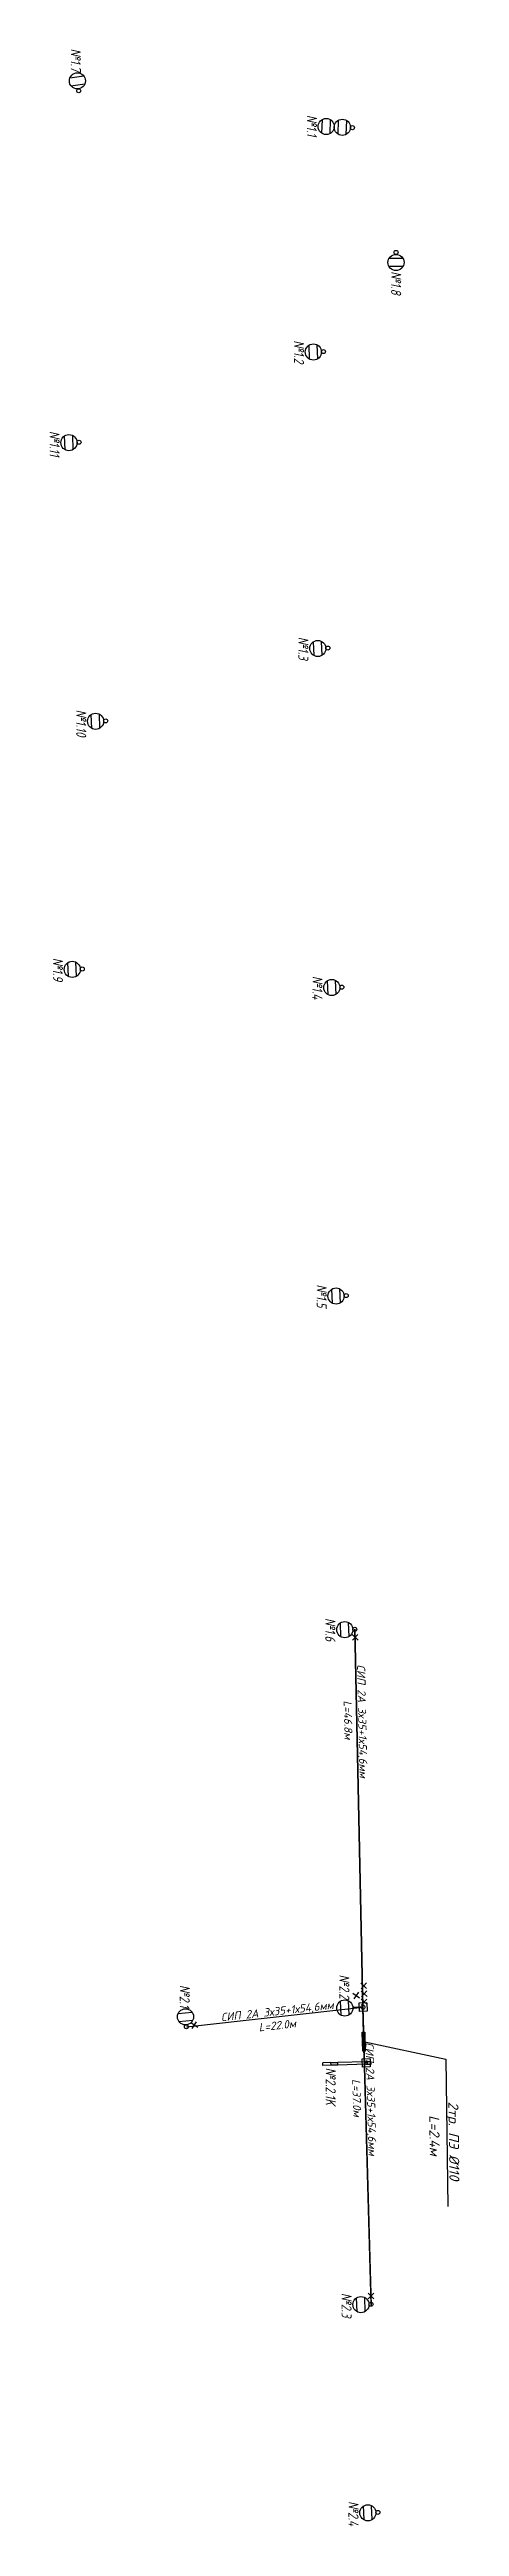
# Model space of a CAD drawing. Extents: x 17765 to 20362, y 13375 to 15893.
# Drawn here: x 17765.4 to 17816.2, y 15586.3 to 15893.1 of the extents above; entities that cross this region are included whole.
import ezdxf
from ezdxf.enums import TextEntityAlignment as Align

# ---------------------------------------------------------------- set-up
doc = ezdxf.new("R2010")
doc.units = 0
doc.layers.get('0').update_dxf_attribs({"linetype": 'CONTINUOUS'})
for name, color, linetype in [('ВЫНОСКИ_ТР', 5, 'CONTINUOUS'), ('ТР__ПЭ', 5, 'CONTINUOUS'), ('ТРУБЫ_НО', 5, 'CONTINUOUS'), ('ЭН_ВЛ_НО', 5, 'ОСВЕЩЕНИЕ'), ('ЭН_ВЫНОСКИ_НОМЕРА_ОПОРЫ', 1, 'CONTINUOUS'), ('ЭН_ДЕМОНТАЖ', 1, 'CONTINUOUS'), ('ЭН_КЛ_НО', 1, 'ОСВЕЩЕНИЕ'), ('ЭН_ОПОРА_КО_СИРИУС-4', 1, 'CONTINUOUS'), ('ЭН_ОПОРА_НО_К1_LED', 1, 'CONTINUOUS'), ('ЭН_СУЩ_ОПОРА__ЗАМ__СВЕТ__0', 5, 'CONTINUOUS'), ('ЭН_СУЩ_ОПОРА__ЗАМ__СВЕТ__Н', 5, 'CONTINUOUS'), ('ЭН_СУЩ_ОПОРА_К1_LED', 7, 'CONTINUOUS')]:
    doc.layers.add(name, color=color, linetype=linetype)
doc.styles.add('ISOCPEUR', font='isocpeui.ttf', dxfattribs={"height": 2.5})
doc.styles.get("Standard").update_dxf_attribs({"font": 'isocpeui.ttf', "width": 0.8})
doc.linetypes.add('ОСВЕЩЕНИЕ', pattern='A,5,-3,[133,ltypeshp.shx,S=1,R=0,X=-1,Y=0],-3,5', length=16)

msp = doc.modelspace()

# ---------------------------------------------------------------- texts
at = {"layer": 'ЭН_ВЫНОСКИ_НОМЕРА_ОПОРЫ', "color": 1, "char_height": 1.25, "attachment_point": 1, "rotation": 269.8832}
for s, heights, insert in [('{\\C5;\\c16711680;№1.7}', [-1.27], (17769.29, 15893.24)), ('{\\C5;\\c16711680;№1.1}', [-1.25], (17798.53, 15885.02)), ('{\\C5;\\c16711680;№1.8}', [-1.25], (17808.97, 15865.65)), ('{\\C256;\\c0;№1.2}', [-1.25], (17796.94, 15857.09)), ('{\\C256;\\c0;№1.11}', [-1.25], (17766.66, 15845.86)), ('{\\C5;\\c16711680;№1.3}', [-1.25], (17797.48, 15820.36)), ('{\\C256;\\c0;№1.10}', [-1.25], (17769.96, 15811.34)), ('{\\C5;\\c16711680;№1.9}', [-1.25], (17767.07, 15780.59)), ('{\\C256;\\c0;№1.4}', [-1.25], (17799.22, 15778.35)), ('{\\C256;\\c0;№1.5}', [-1.25], (17799.75, 15740.13)), ('{\\C5;\\c16711680;№1.6}', [-1.25], (17800.82, 15698.8)), ('{\\C5;\\c16711680;№2.1}', [-1.25], (17782.79, 15653.34)), ('{\\C256;\\c255;№2.2}', [-1.25], (17802.56, 15654.63)), ('{\\C256;\\c255;№2.2.1K}', [-1.25], (17800.87, 15643.1)), ('{\\C256;\\c0;№2.3}', [-1.25], (17802.83, 15615.18)), ('{\\C5;\\c16711680;№2.4}', [-1.25], (17803.69, 15589.39))]:
    msp.add_mtext_dynamic_manual_height_columns(s, width=2.9055, gutter_width=12.5, heights=heights, dxfattribs=dict(at, insert=insert))

# ---------------------------------------------------------------- blocks, each defined once
blk = doc.blocks.new('*U606')
at = {"layer": 'ЭН_СУЩ_ОПОРА__ЗАМ__СВЕТ__Н'}
for points in [[(-1.71, -0.94), (-1.78, 0.79)], [(-0.71, -0.9), (-0.78, 0.83)]]:
    blk.add_lwpolyline(points, dxfattribs=at)
for centre, radius in [((-1.24, -0.05), 1), ((0, 0), 0.25)]:
    blk.add_circle(centre, radius, dxfattribs=at)
blk = doc.blocks.new('*U607')
at = {"layer": 'ЭН_СУЩ_ОПОРА_К1_LED', "color": 18}
for points in [[(-1.71, -0.94), (-1.78, 0.79)], [(-0.71, -0.9), (-0.78, 0.84)]]:
    blk.add_lwpolyline(points, dxfattribs=at)
for centre, radius in [((-1.25, -0.05), 1), ((0, 0), 0.25)]:
    blk.add_circle(centre, radius, dxfattribs=at)
blk = doc.blocks.new('*U613')
at = {"layer": 'ЭН_СУЩ_ОПОРА__ЗАМ__СВЕТ__Н'}
for points in [[(0.85, -1.76), (-0.88, -1.74)], [(0.86, -0.76), (-0.87, -0.74)]]:
    blk.add_lwpolyline(points, dxfattribs=at)
for centre, radius in [((0, 0), 0.25), ((-0.01, -1.25), 1)]:
    blk.add_circle(centre, radius, dxfattribs=at)
blk = doc.blocks.new('*U614')
at = {"layer": 'ЭН_СУЩ_ОПОРА__ЗАМ__СВЕТ__0'}
for points in [[(-3.78, -0.7), (-3.71, 1.03)], [(-2.78, -0.75), (-2.71, 0.98)], [(-1.79, -0.79), (-1.71, 0.94)], [(-0.79, -0.83), (-0.71, 0.9)]]:
    blk.add_lwpolyline(points, dxfattribs=at)
for centre, radius in [((-3.25, 0.14), 1), ((-1.25, 0.05), 1), ((0, 0), 0.25)]:
    blk.add_circle(centre, radius, dxfattribs=at)
blk = doc.blocks.new('*U615')
at = {"layer": 'ЭН_СУЩ_ОПОРА__ЗАМ__СВЕТ__Н'}
for points in [[(-1.09, 1.61), (0.63, 1.84)], [(-0.96, 0.62), (0.76, 0.85)]]:
    blk.add_lwpolyline(points, dxfattribs=at)
for centre, radius in [((-0.16, 1.23), 1), ((0, 0), 0.25)]:
    blk.add_circle(centre, radius, dxfattribs=at)
blk = doc.blocks.new('*U621')
at = {"layer": 'ЭН_ДЕМОНТАЖ'}
for points in [[(0.36, -0.34), (-0.36, 0.34)], [(0.34, 0.36), (-0.34, -0.36)]]:
    blk.add_lwpolyline(points, dxfattribs=at)
blk = doc.blocks.new('*U624')
at = {"layer": 'ЭН_ДЕМОНТАЖ'}
for points in [[(-0.42, 0.28), (0.42, -0.28)], [(0.28, 0.42), (-0.28, -0.42)]]:
    blk.add_lwpolyline(points, dxfattribs=at)
blk = doc.blocks.new('*U625')
at = {"layer": 'ЭН_ДЕМОНТАЖ'}
for points in [[(-0.37, 0.34), (0.37, -0.34)], [(-0.34, -0.37), (0.34, 0.37)]]:
    blk.add_lwpolyline(points, dxfattribs=at)
blk = doc.blocks.new('*U626')
at = {"layer": 'ЭН_СУЩ_ОПОРА__ЗАМ__СВЕТ__Н'}
for points in [[(-1.02, 1.66), (0.71, 1.81)], [(-0.93, 0.66), (0.8, 0.82)]]:
    blk.add_lwpolyline(points, dxfattribs=at)
for centre, radius in [((-0.11, 1.24), 1), ((0, 0), 0.25)]:
    blk.add_circle(centre, radius, dxfattribs=at)
blk = doc.blocks.new('*U627')
at = {"layer": 'ЭН_ДЕМОНТАЖ'}
for points in [[(0.42, -0.28), (-0.42, 0.28)], [(-0.28, -0.42), (0.28, 0.42)]]:
    blk.add_lwpolyline(points, dxfattribs=at)
blk = doc.blocks.new('*U533')
at = {"layer": 'ЭН_ОПОРА_НО_К1_LED'}
for points in [[(-0.5, -0.5), (-0.5, 0.5)], [(-0.5, 0.5), (0.5, 0.5)], [(0.25, 0), (1.25, 0)], [(0.5, -0.5), (0.5, 0.5)], [(1.75, 0.87), (1.75, -0.87)], [(2.75, 0.87), (2.75, -0.87)], [(-0.5, -0.5), (0.5, -0.5)]]:
    blk.add_lwpolyline(points, dxfattribs=at)
for centre, radius in [((0, 0), 0.25), ((2.25, 0), 1)]:
    blk.add_circle(centre, radius, dxfattribs=at)
blk = doc.blocks.new('*U543')
at = {"layer": 'ЭН_ОПОРА_КО_СИРИУС-4'}
for points in [[(0, 0.16), (-0.61, 0.16)], [(-0.61, 0.16), (-0.61, -0.16)], [(-0.5, -0.5), (-0.5, 0.5)], [(-0.5, 0.5), (0.5, 0.5)], [(-0.16, 0.16), (-0.16, -0.16)], [(0, 0.16), (3.5, 0.16)], [(0.16, 0.16), (0.16, -0.16)], [(0.5, -0.5), (0.5, 0.5)], [(3.5, 0.16), (3.5, -0.16)], [(3.5, 0.16), (4.35, 0.16)], [(4.35, 0.16), (4.35, -0.16)], [(4.35, 0.16), (5.35, 0.16)], [(5.35, 0.16), (5.35, -0.16)], [(0, -0.16), (-0.61, -0.16)], [(-0.5, -0.5), (0.5, -0.5)], [(0, -0.16), (3.5, -0.16)], [(4.35, -0.16), (3.5, -0.16)], [(4.35, -0.16), (5.35, -0.16)]]:
    blk.add_lwpolyline(points, dxfattribs=at)
at = {"layer": 'ЭН_ОПОРА_КО_СИРИУС-4', "color": 1}
blk.add_circle((0, 0), 0.163, dxfattribs=at)
blk = doc.blocks.new('*U635')
at = {"layer": 'ЭН_ВЛ_НО', "linetype": 'BYBLOCK', "ltscale": 0.5}
blk.add_line((0, 0), (-12.13, 45.23), dxfattribs=at)
at = {"layer": 'ЭН_ВЛ_НО', "insert": (-1.87, 11.1), "char_height": 1, "width": 23.9989, "attachment_point": 5, "rotation": 105.0163, "style": 'ISOCPEUR'}
blk.add_mtext('L=46.8м', dxfattribs=at)
at = {"layer": 'ЭН_ВЛ_НО', "style": 'ISOCPEUR', "flags": 8}
blk.add_attdef('ТРУБА6', text='', height=1, rotation=105.0163, dxfattribs=at).set_placement((-3.62, 10.83), align=Align.MIDDLE_CENTER)
blk = doc.blocks.new('*U636')
at = {"layer": 'ЭН_ВЛ_НО', "linetype": 'BYBLOCK', "ltscale": 0.5}
blk.add_line((0, 0), (-20.66, -7.57), dxfattribs=at)
at = {"layer": 'ЭН_ВЛ_НО', "insert": (-10.89, -2.85), "char_height": 1, "width": 23.9989, "attachment_point": 5, "rotation": 200.1244, "style": 'ISOCPEUR'}
blk.add_mtext('L=22.0м', dxfattribs=at)
at = {"layer": 'ЭН_ВЛ_НО', "style": 'ISOCPEUR', "flags": 8}
blk.add_attdef('ТРУБА6', text='', height=1, rotation=200.1244, dxfattribs=at).set_placement((-10.46, -4.57), align=Align.MIDDLE_CENTER)
blk = doc.blocks.new('*U637')
at = {"layer": 'ЭН_ВЛ_НО', "linetype": 'BYBLOCK', "ltscale": 0.5}
blk.add_line((0, 0), (-9.79, 35.69), dxfattribs=at)
at = {"layer": 'ЭН_ВЛ_НО', "insert": (-1.93, 11.09), "char_height": 1, "width": 23.9989, "attachment_point": 5, "rotation": 105.3396, "style": 'ISOCPEUR'}
blk.add_mtext('L=37.0м', dxfattribs=at)
at = {"layer": 'ЭН_ВЛ_НО', "style": 'ISOCPEUR', "flags": 8}
blk.add_attdef('ТРУБА6', text='', height=1, rotation=105.3396, dxfattribs=at).set_placement((-3.68, 10.81), align=Align.MIDDLE_CENTER)
blk = doc.blocks.new('*U642')
at = {"layer": 'ТР__ПЭ'}
h = blk.add_hatch(dxfattribs=at)
h.set_pattern_fill('ANSI31', color=256, scale=0.2, angle=-88.7207, style=0)
h.set_pattern_definition([(316.28, (-4.2199, -2.5642), (0.43888, 0.458926), [])])
h.paths.add_polyline_path([(0.15, 0), (0.2, -2.37), (-0.1, -2.36), (-0.15, 0.01)])
at = {"layer": 'ВЫНОСКИ_ТР'}
for p, q in [((0.18, -1.2), (10.2, -3.36)), ((10.2, -3.36), (10.44, -21.61))]:
    blk.add_line(p, q, dxfattribs=at)
at = {"layer": 'ТР__ПЭ'}
blk.add_lwpolyline([(0.15, 0), (0.2, -2.37), (-0.1, -2.36), (-0.15, 0.01)], close=True, dxfattribs=at)
at = {"color": 180, "flags": 9}
blk.add_attdef('ДЛИНА_ТРУБЫ', (8.06, -5.66), '', height=2.5, dxfattribs=at)
at = {"layer": 'ВЫНОСКИ_ТР', "insert": (8.8, -12.8), "char_height": 1.25, "width": 23.9989, "attachment_point": 5, "rotation": 270.754, "style": 'ISOCPEUR'}
blk.add_mtext('L=2.4м', dxfattribs=at)
at = {"layer": 'ВЫНОСКИ_ТР', "style": 'ISOCPEUR', "flags": 8}
blk.add_attdef('ТРУБА4', text='', height=1.25, rotation=270.754, dxfattribs=at).set_placement((11.2, -13.49), align=Align.MIDDLE_CENTER)

# ---------------------------------------------------------------- linework, layer by layer
at = {"layer": 'ЭН_ВЛ_НО', "linetype": 'BYBLOCK', "ltscale": 0.3}
for points in [[(17805.23, 15613.78), (17804.23, 15650.6), (17803.22, 15697.42)], [(17782.36, 15648.17), (17804.23, 15650.6)]]:
    msp.add_lwpolyline(points, dxfattribs=at)
at = {"layer": 'ЭН_КЛ_НО', "ltscale": 0.3}
msp.add_lwpolyline([(17804.62, 15643.68), (17804.37, 15644.1), (17804.23, 15650.6)], dxfattribs=at)

# ---------------------------------------------------------------- block references
at = {"ltscale": 0.5}
ref = msp.add_blockref('*U635', (17803.22, 15697.42), dxfattribs=dict(at, rotation=166.2227036231754))
ref.add_attrib('ТРУБА6', 'СИП 2А 3х35+1х54,6мм', dxfattribs={"layer": 'ЭН_ВЛ_НО', "height": 1, "rotation": 271.239, "style": 'ISOCPEUR'}).set_placement((17804.15, 15686.04), align=Align.MIDDLE_CENTER)
ref = msp.add_blockref('*U636', (17782.36, 15648.17), dxfattribs=dict(at, rotation=166.2227036231754))
ref.add_attrib('ТРУБА6', 'СИП 2А 3х35+1х54,6мм', dxfattribs={"layer": 'ЭН_ВЛ_НО', "height": 1, "rotation": 6.3471, "style": 'ISOCPEUR'}).set_placement((17793.61, 15650.11), align=Align.MIDDLE_CENTER)
ref = msp.add_blockref('*U637', (17804.23, 15650.6), dxfattribs=dict(at, rotation=166.2227036231754))
ref.add_attrib('ТРУБА6', 'СИП 2А 3х35+1х54,6мм', dxfattribs={"layer": 'ЭН_ВЛ_НО', "height": 1, "rotation": 271.5623, "style": 'ISOCPEUR'}).set_placement((17805.23, 15639.23), align=Align.MIDDLE_CENTER)
at = {"layer": 'ТРУБЫ_НО'}
msp.add_blockref('*U642', (17804.3, 15647.51), dxfattribs=at).add_auto_attribs({'ТРУБА4': '2тр. ПЭ %%C110'})
at = {"layer": 'ЭН_ДЕМОНТАЖ'}
for name, p in [('*U625', (17803.26, 15696.42)), ('*U621', (17804.33, 15653.24)), ('*U624', (17803.4, 15652.05)), ('*U621', (17804.38, 15652.25)), ('*U621', (17804.39, 15651.25)), ('*U627', (17783.34, 15648.36)), ('*U621', (17805.22, 15614.82))]:
    msp.add_blockref(name, p, dxfattribs=at)
at = {"layer": 'ЭН_ОПОРА_КО_СИРИУС-4', "color": 3, "rotation": 181.446319415802}
msp.add_blockref('*U543', (17804.62, 15643.68), dxfattribs=at)
at = {"layer": 'ЭН_ОПОРА_НО_К1_LED', "rotation": 182.6821121971784}
msp.add_blockref('*U533', (17804.23, 15650.6), dxfattribs=at)
at = {"layer": 'ЭН_СУЩ_ОПОРА__ЗАМ__СВЕТ__0'}
msp.add_blockref('*U614', (17802.93, 15883.45), dxfattribs=at)
at = {"layer": 'ЭН_СУЩ_ОПОРА__ЗАМ__СВЕТ__Н'}
for name, p in [('*U615', (17769.02, 15888.02)), ('*U613', (17808.33, 15868)), ('*U606', (17799.88, 15818.98)), ('*U606', (17769.46, 15779.22)), ('*U606', (17803.22, 15697.42)), ('*U626', (17782.36, 15648.17)), ('*U606', (17806.08, 15588.01))]:
    msp.add_blockref(name, p, dxfattribs=at)
at = {"layer": 'ЭН_СУЩ_ОПОРА_К1_LED'}
for p in [(17799.34, 15855.71), (17769.06, 15844.48), (17772.36, 15809.96), (17801.62, 15776.97), (17802.15, 15738.75), (17805.23, 15613.8)]:
    msp.add_blockref('*U607', p, dxfattribs=at)

msp.set_redraw_order([(e.dxf.handle, doc.entitydb.next_handle()) for e in msp.query("TEXT MTEXT ATTDEF DIMENSION ARC_DIMENSION")])  # texts and dimensions are drawn at this point

doc.saveas('drawing.dxf')
